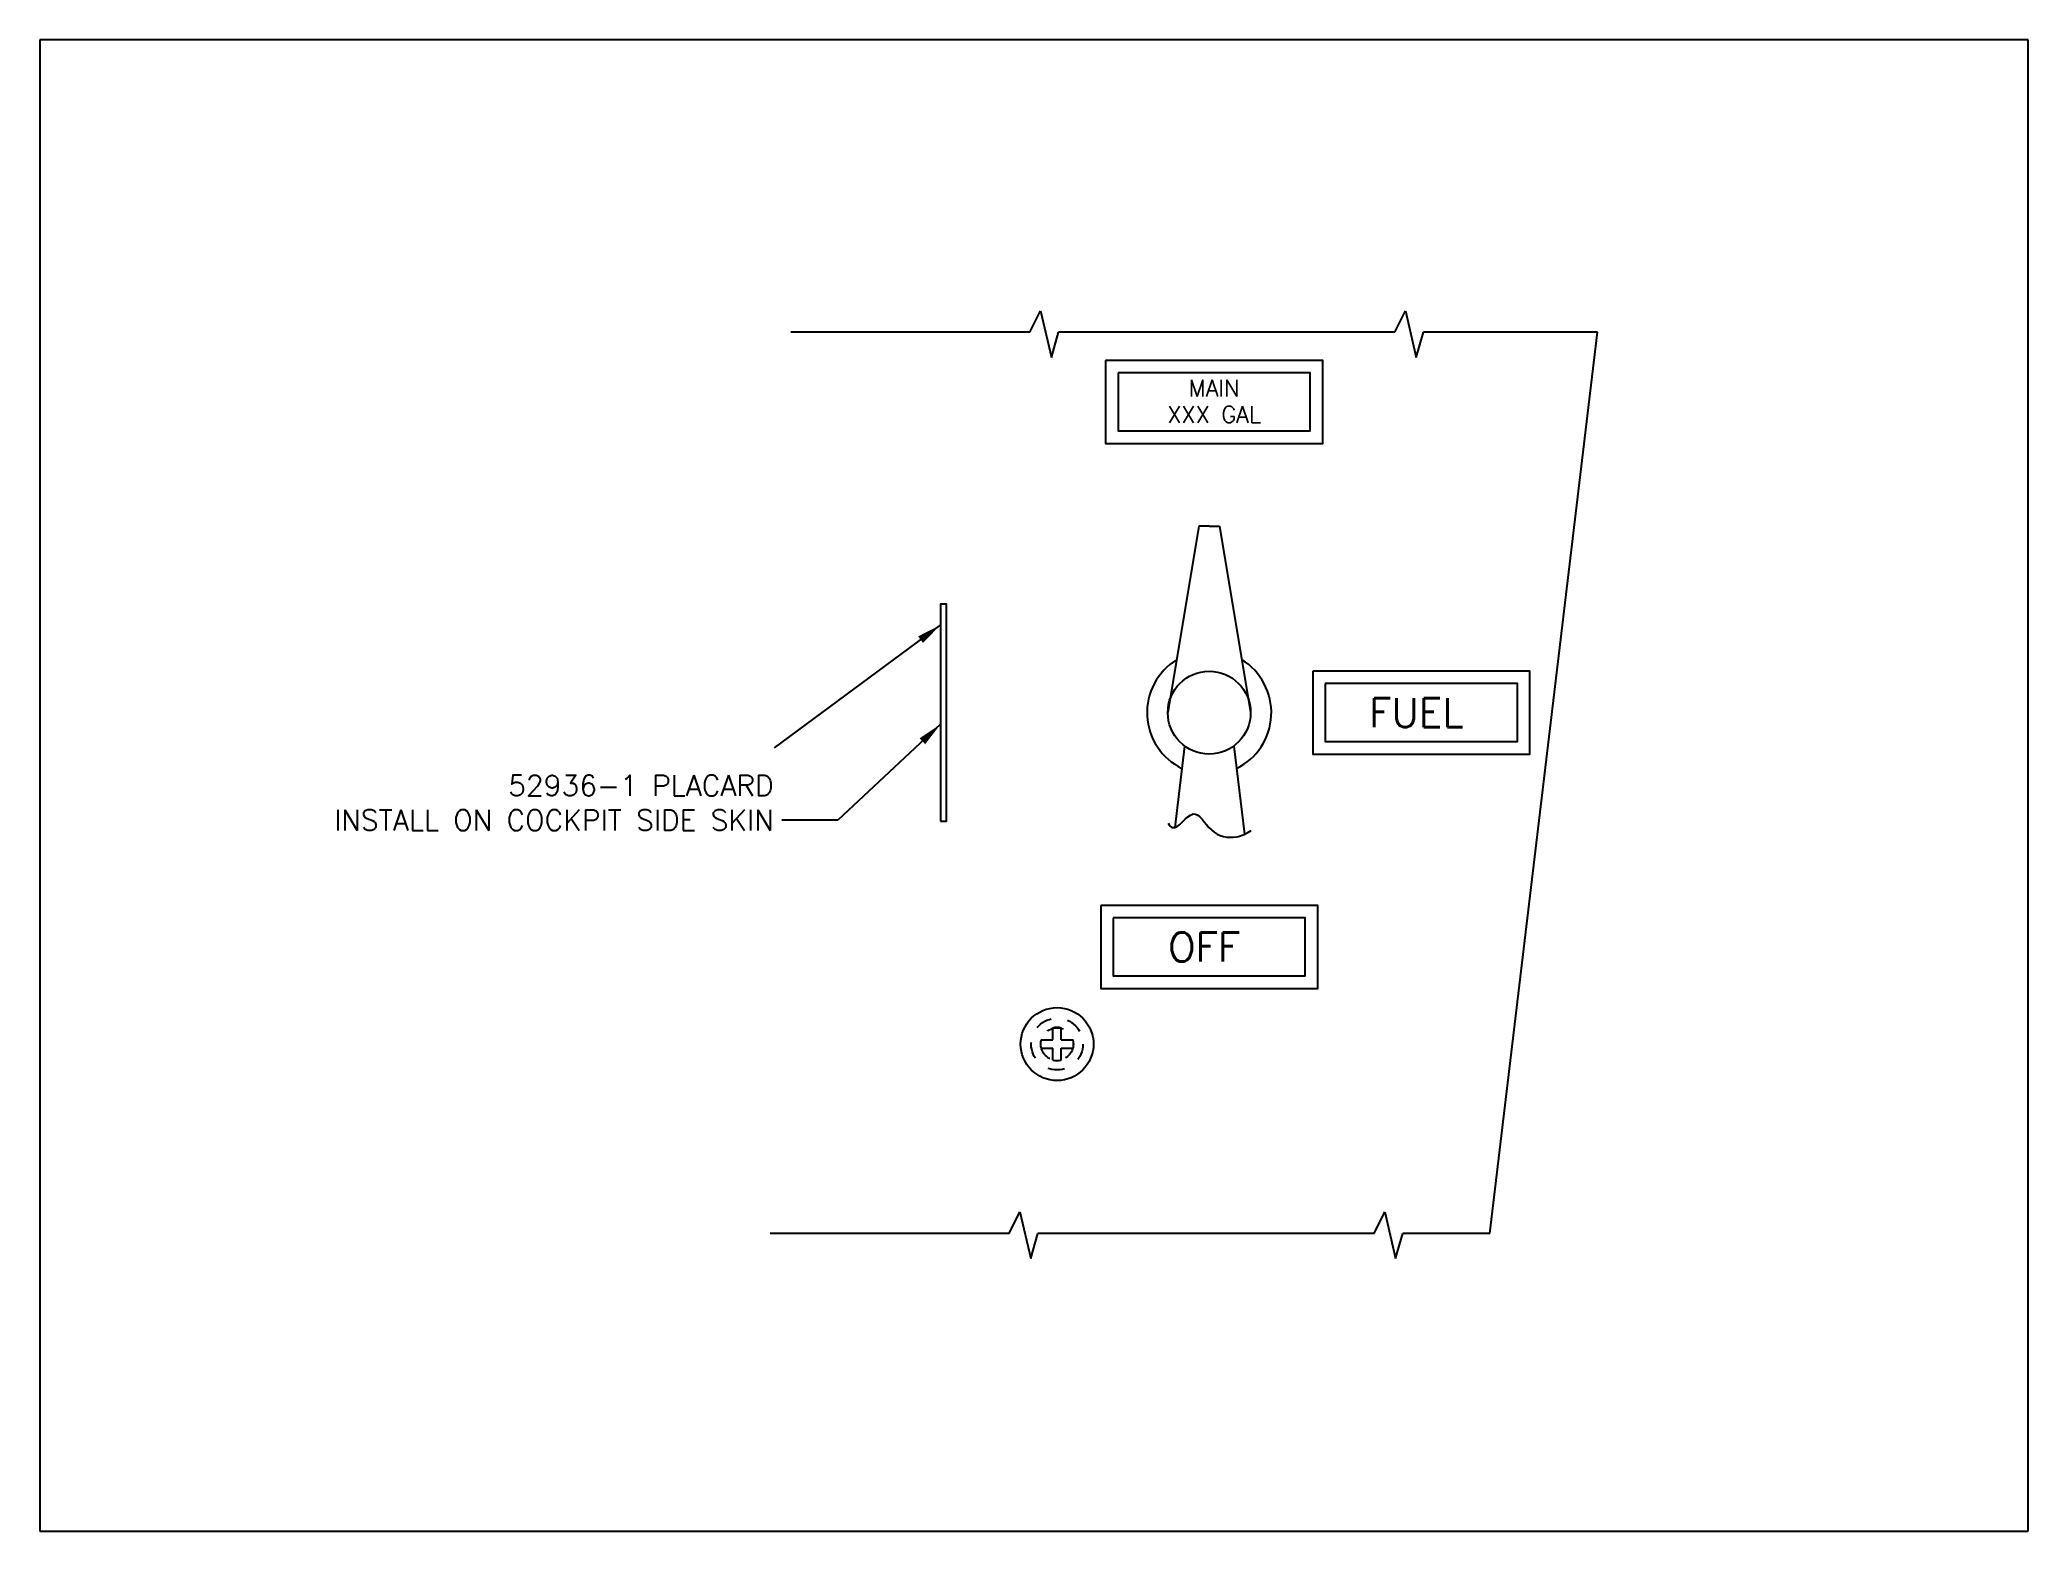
# Model space of a CAD drawing. Extents: x 0 to 235, y -192 to 68.
# Drawn here: x 64.34 to 76.34, y -18.69 to -9.69 of the extents above; entities that cross this region are included whole.
import ezdxf
from ezdxf.enums import TextEntityAlignment as Align

# ---------------------------------------------------------------- set-up
doc = ezdxf.new("R2010")
doc.units = 0
doc.header["$LTSCALE"] = 0.3
doc.header["$MEASUREMENT"] = 0
doc.linetypes.add('HIDDEN', pattern=[0.375, 0.25, -0.125])
for name, color, linetype in [('1', 1, 'CONTINUOUS'), ('HW', 6, 'CONTINUOUS'), ('NOTES', 2, 'CONTINUOUS')]:
    doc.layers.add(name, color=color, linetype=linetype)
doc.styles.add('100', font='ROMANS', dxfattribs={"height": 0.1})
doc.styles.add('175', font='ROMANS', dxfattribs={"height": 0.175})
doc.styles.add('ROMANS', font='ROMANS.shx')
doc.dimstyles.new('FRACTION', dxfattribs={"dimtxt": 0.125, "dimasz": 0.15, "dimexe": 0.12, "dimexo": 0.12, "dimgap": 0.05, "dimtad": 0, "dimtih": 1, "dimtoh": 1, "dimdec": 4, "dimzin": 4, "dimdsep": 46, "dimlunit": 5, "dimtxsty": 'ROMANS', "dimcen": 0.09, "dimclrd": 6, "dimclre": 6, "dimclrt": 256, "dimadec": 0, "dimazin": 0, "dimtfac": 0.72, "dimtdec": 4, "dimtofl": 0, "dimtmove": 0, "dimatfit": 3, "dimfxl": 1, "dimfrac": 2, "dimtolj": 1, "dimtzin": 4, "dimarcsym": 0})

msp = doc.modelspace()

# ---------------------------------------------------------------- texts
at = {"layer": '1', "style": '100'}
for s, p in [('MAIN', (71.423691, -11.838245)), ('XXX GAL', (71.423691, -11.996855))]:
    msp.add_text(s, height=0.1, dxfattribs=at).set_placement(p, align=Align.CENTER)
at = {"layer": '1', "style": '175'}
for s, p in [('FUEL', (72.643691, -13.746125)), ('OFF', (71.363691, -15.160277))]:
    msp.add_text(s, height=0.175, dxfattribs=at).set_placement(p, align=Align.MIDDLE)
at = {"layer": 'NOTES', "insert": (68.765107, -14.457056), "char_height": 0.125, "attachment_point": 9, "style": 'ROMANS'}
msp.add_mtext('52936-1 PLACARD\\PINSTALL ON COCKPIT SIDE SKIN', dxfattribs=at)

# ---------------------------------------------------------------- linework, layer by layer
at = {"layer": '1'}
for p, q in [((70.311043, -11.451125), (70.37611, -11.321041)), ((70.37611, -11.321041), (70.441178, -11.602889)), ((72.513179, -11.451125), (72.578247, -11.321041)), ((72.578247, -11.321041), (72.643314, -11.602889)), ((70.311043, -11.451125), (68.868691, -11.451125)), ((70.441178, -11.602889), (70.484344, -11.451125)), ((72.513179, -11.451125), (70.484344, -11.451125)), ((72.643314, -11.602889), (72.686481, -11.451125)), ((73.73664, -11.451125), (72.686481, -11.451125)), ((73.086342, -16.888625), (73.73664, -11.451125)), ((71.331191, -12.621125), (71.143691, -13.746125)), ((71.393691, -12.621125), (71.331191, -12.621125)), ((71.393691, -12.621125), (71.456191, -12.621125)), ((71.456191, -12.621125), (71.643691, -13.746125)), ((71.245466, -13.947444), (71.186382, -14.439538)), ((71.541916, -13.947444), (71.605852, -14.479947)), ((70.186043, -16.888625), (70.25111, -16.758541)), ((70.25111, -16.758541), (70.316178, -17.040389)), ((72.388179, -16.888625), (72.453247, -16.758541)), ((72.453247, -16.758541), (72.518314, -17.040389)), ((70.186043, -16.888625), (68.743691, -16.888625)), ((70.316178, -17.040389), (70.359344, -16.888625)), ((72.388179, -16.888625), (70.359344, -16.888625)), ((72.518314, -17.040389), (72.561481, -16.888625)), ((73.086342, -16.888625), (72.561481, -16.888625))]:
    msp.add_line(p, q, dxfattribs=at)
at = {"layer": '1', "color": 4}
for points in [[(70.768691, -11.621125), (70.768691, -12.121125), (72.078691, -12.121125), (72.078691, -11.621125)], [(69.772313, -14.401125), (69.808588, -14.401125), (69.808588, -13.091125), (69.772313, -13.091125)], [(72.018691, -13.496125), (72.018691, -13.996125), (73.328691, -13.996125), (73.328691, -13.496125)], [(70.738691, -14.910277), (70.738691, -15.410277), (72.048691, -15.410277), (72.048691, -14.910277)]]:
    msp.add_lwpolyline(points, close=True, dxfattribs=at)
at = {"layer": '1'}
for points in [[(70.843691, -11.696125), (70.843691, -12.046125), (72.003691, -12.046125), (72.003691, -11.696125)], [(72.093691, -13.571125), (72.093691, -13.921125), (73.253691, -13.921125), (73.253691, -13.571125)], [(70.813691, -14.985277), (70.813691, -15.335277), (71.973691, -15.335277), (71.973691, -14.985277)]]:
    msp.add_lwpolyline(points, close=True, dxfattribs=at)
msp.add_circle((71.393691, -13.746125), 0.25, dxfattribs=at)
for start, end in [(121.6544607, 243.9787789), (296.0212211, 58.3455393)]:
    msp.add_arc((71.393691, -13.746125), 0.375, start, end, dxfattribs=at)
msp.add_open_spline([(71.146, -14.413905), (71.154046, -14.427418), (71.193264, -14.473178), (71.305256, -14.283142), (71.397358, -14.486157), (71.545085, -14.510516), (71.61937, -14.47546), (71.646496, -14.456494)], degree=3, knots=[0.2330546745, 0.2330546745, 0.2330546745, 0.2330546745, 0.2755989126, 0.4243989682, 0.5706271977, 0.7274887911, 0.8289875811, 0.8289875811, 0.8289875811, 0.8289875811], dxfattribs=at)
at = {"layer": 'HW'}
for p, q in [((70.450479, -15.721125), (70.450479, -15.6493)), ((70.500479, -15.721125), (70.500479, -15.6493)), ((70.378655, -15.721125), (70.450479, -15.721125)), ((70.378655, -15.771125), (70.450479, -15.771125)), ((70.450479, -15.842949), (70.450479, -15.771125)), ((70.500479, -15.721125), (70.572304, -15.721125)), ((70.500479, -15.842949), (70.500479, -15.771125)), ((70.500479, -15.771125), (70.572304, -15.771125))]:
    msp.add_line(p, q, dxfattribs=at)
msp.add_circle((70.475479, -15.746125), 0.22, dxfattribs=at)
for start, end in [(75.5224878, 104.4775122), (165.5224878, 194.4775122), (345.5224878, 14.4775122), (255.5224878, 284.4775122)]:
    msp.add_arc((70.475479, -15.746125), 0.1, start, end, dxfattribs=at)
at = {"layer": 'NOTES'}
for p, q in [((76.336255, -9.685749), (64.336255, -9.685749)), ((64.336255, -9.685749), (64.336255, -18.685749)), ((76.336255, -18.685749), (76.336255, -9.685749)), ((64.336255, -18.685749), (76.336255, -18.685749))]:
    msp.add_line(p, q, dxfattribs=at)
at = {"layer": 'NOTES', "color": 4, "linetype": 'HIDDEN'}
for radius in [0.15625, 0.09825]:
    msp.add_circle((70.475479, -15.746125), radius, dxfattribs=at)

msp.set_redraw_order([(e.dxf.handle, doc.entitydb.next_handle()) for e in msp.query("TEXT MTEXT ATTDEF DIMENSION ARC_DIMENSION")])  # texts and dimensions are drawn at this point

# ---------------------------------------------------------------- leaders
at = {"layer": 'NOTES'}
msp.add_leader([(69.772313, -13.216637), (68.768691, -13.958563)], dimstyle='FRACTION', override={"dimgap": 0.05, "dimtad": 0}, dxfattribs=at)
at = {"layer": 'NOTES', "annotation_type": 0, "has_hookline": 1, "hookline_direction": 1, "text_width": 3.017857}
msp.add_leader([(69.772313, -13.816247), (69.153068, -14.394556), (68.815107, -14.394556)], dimstyle='FRACTION', override={"dimgap": 0.05, "dimtad": 0}, dxfattribs=at)

doc.saveas('drawing.dxf')
